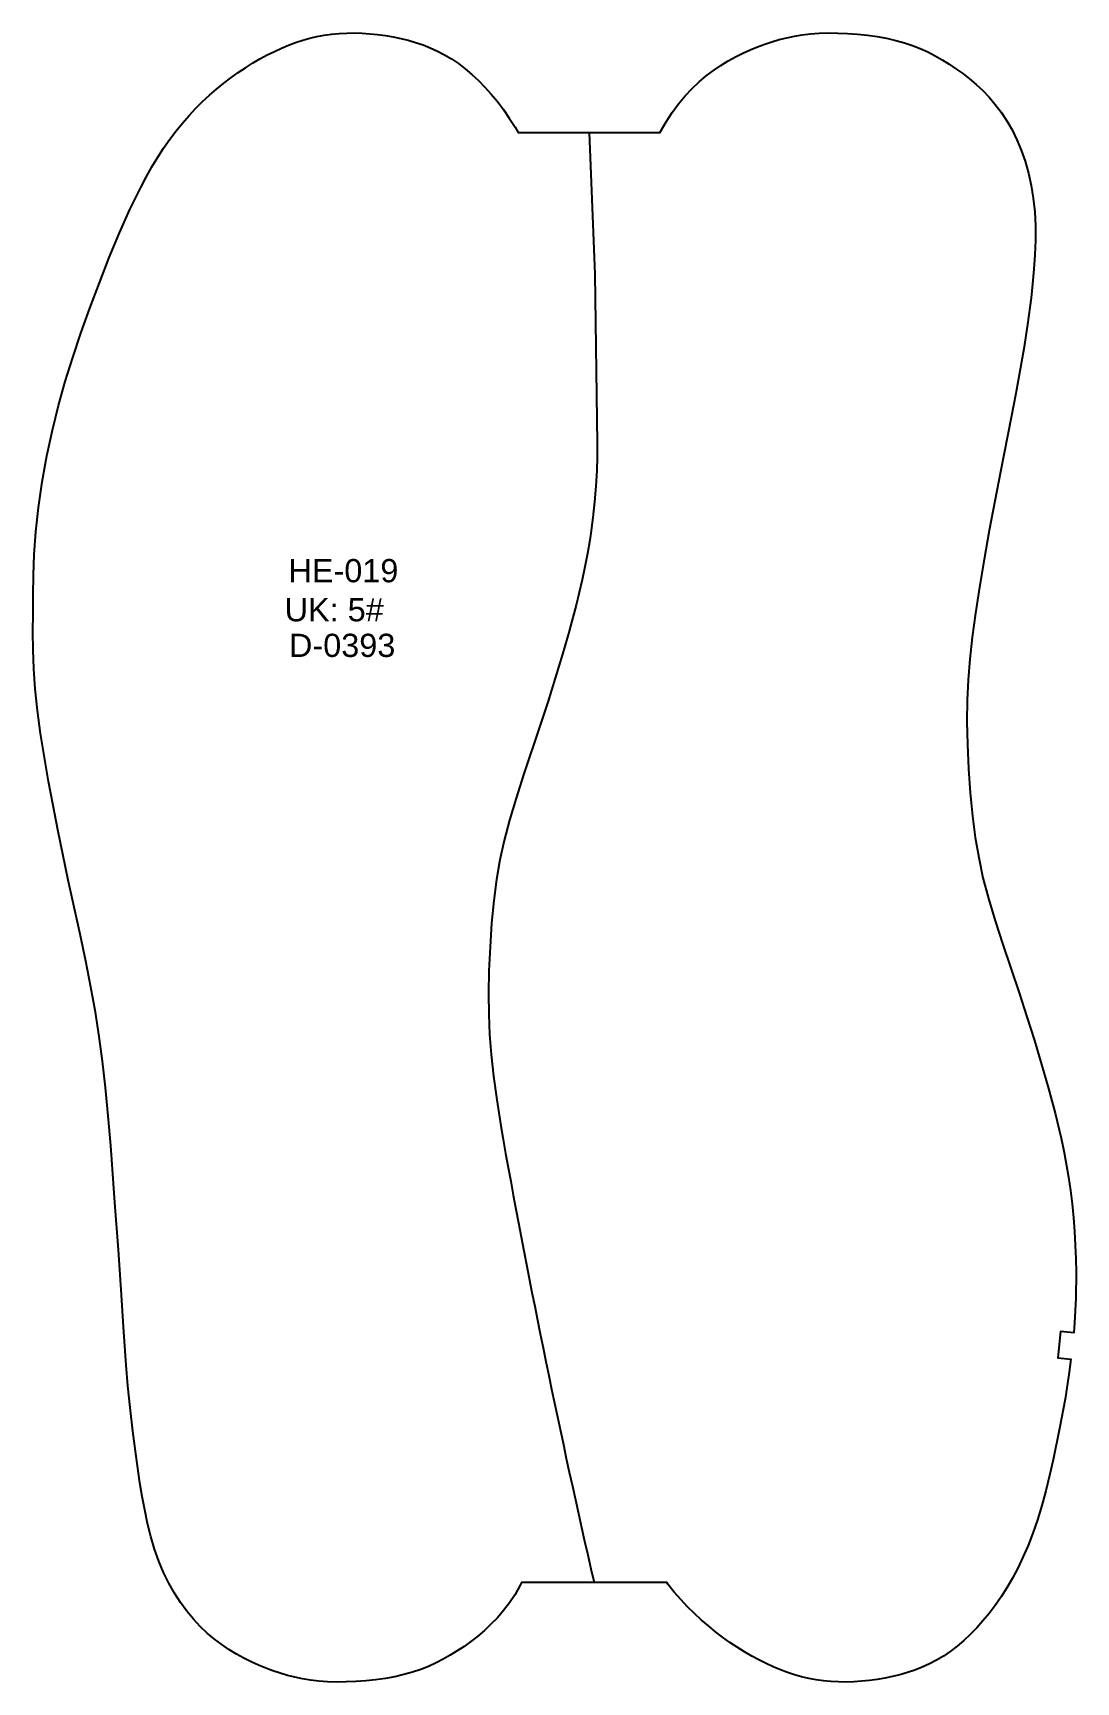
# Model space of a CAD drawing. Extents: x 0 to 4668, y 0 to 316.
# Drawn here: x 3514.6 to 3671.9, y 0 to 248.6 of the extents above; entities that cross this region are included whole.
import ezdxf

# ---------------------------------------------------------------- set-up
doc = ezdxf.new("R2010")
doc.units = 0
doc.layers.add('1', color=7, linetype='CONTINUOUS')
doc.layers.add('DEFAULT', color=7, linetype='CONTINUOUS')
doc.styles.add('ARIAL_REGULAR', font='arial.ttf')

msp = doc.modelspace()

# ---------------------------------------------------------------- texts
at = {"layer": '1', "color": 1, "style": 'ARIAL_REGULAR'}
for s, p in [('HE-019', (3553.12, 165.81)), ('UK: 5#', (3552.54, 159.92)), ('D-0393', (3553.2, 154.55))]:
    msp.add_text(s, height=3.5, dxfattribs=at).set_placement(p)

# ---------------------------------------------------------------- linework, layer by layer
at = {"layer": 'DEFAULT', "color": 5}
msp.add_lwpolyline([(3519.92, 120.88), (3518.33, 128.48), (3517.62, 132.13), (3516.94, 135.76), (3516.31, 139.4), (3515.74, 142.99), (3515.27, 146.47), (3514.92, 149.74), (3514.71, 152.77), (3514.62, 155.61), (3514.59, 158.36), (3514.6, 161.09), (3514.61, 163.91), (3514.65, 166.86), (3514.77, 170), (3515.02, 173.4), (3515.43, 177.07), (3516, 180.93), (3516.7, 184.85), (3517.52, 188.72), (3518.45, 192.45), (3519.47, 196.08), (3520.6, 199.7), (3521.83, 203.37), (3523.18, 207.14), (3524.61, 210.98), (3526.1, 214.78), (3527.65, 218.48), (3529.22, 222.01), (3530.85, 225.34), (3531.68, 226.91), (3532.53, 228.43), (3533.4, 229.89), (3534.3, 231.28), (3535.22, 232.6), (3536.17, 233.86), (3537.14, 235.05), (3538.13, 236.19), (3539.14, 237.27), (3540.17, 238.29), (3541.22, 239.26), (3542.28, 240.18), (3543.35, 241.06), (3544.43, 241.88), (3545.53, 242.66), (3546.62, 243.39), (3547.72, 244.08), (3548.82, 244.72), (3549.91, 245.31), (3550.99, 245.85), (3552.07, 246.34), (3553.14, 246.79), (3554.2, 247.18), (3555.27, 247.53), (3556.34, 247.83), (3557.42, 248.09), (3558.52, 248.29), (3559.63, 248.45), (3560.75, 248.55), (3561.9, 248.61), (3563.05, 248.63), (3564.22, 248.6), (3565.39, 248.52), (3566.56, 248.41), (3567.73, 248.25), (3568.89, 248.05), (3570.04, 247.81), (3571.17, 247.53), (3572.3, 247.21), (3573.41, 246.83), (3574.51, 246.39), (3575.6, 245.9), (3576.67, 245.34), (3577.72, 244.71), (3578.76, 244.01), (3579.78, 243.24), (3580.79, 242.39), (3581.77, 241.47), (3582.74, 240.48), (3583.69, 239.41), (3584.62, 238.28), (3585.53, 237.07), (3586.42, 235.79), (3587.28, 234.43), (3587.75, 233.63), (3609.17, 233.63), (3609.23, 233.75), (3610.08, 235.25), (3610.99, 236.65), (3611.95, 237.94), (3612.95, 239.14), (3613.98, 240.24), (3615.04, 241.25), (3616.12, 242.16), (3617.21, 242.99), (3618.31, 243.74), (3619.42, 244.41), (3620.53, 245.02), (3621.64, 245.57), (3622.75, 246.07), (3623.85, 246.52), (3624.94, 246.93), (3626.03, 247.3), (3627.13, 247.63), (3628.25, 247.91), (3629.41, 248.15), (3630.6, 248.34), (3631.85, 248.49), (3633.16, 248.58), (3634.54, 248.63), (3635.97, 248.62), (3637.44, 248.56), (3638.93, 248.45), (3640.42, 248.29), (3641.88, 248.08), (3643.31, 247.82), (3644.69, 247.51), (3645.99, 247.15), (3647.22, 246.73), (3648.4, 246.27), (3649.53, 245.76), (3650.62, 245.2), (3651.68, 244.59), (3652.73, 243.94), (3653.76, 243.24), (3654.79, 242.5), (3655.82, 241.71), (3656.83, 240.85), (3657.82, 239.93), (3658.78, 238.93), (3659.71, 237.85), (3660.6, 236.67), (3661.45, 235.4), (3662.24, 234.02), (3662.96, 232.54), (3663.62, 230.96), (3664.21, 229.28), (3664.71, 227.51), (3665.12, 225.65), (3665.44, 223.7), (3665.65, 221.67), (3665.75, 219.56), (3665.76, 217.4), (3665.68, 215.2), (3665.53, 213), (3665.33, 210.82), (3665.09, 208.69), (3664.55, 204.65), (3663.99, 201.01), (3663.42, 197.62), (3662.8, 194.25), (3662.11, 190.67), (3660.49, 182.47), (3658.79, 173.61), (3658.02, 169.26), (3657.33, 165.09), (3656.73, 161.15), (3656.24, 157.52), (3655.86, 154.22), (3655.61, 151.11), (3655.47, 148.03), (3655.43, 144.81), (3655.5, 141.33), (3655.67, 137.69), (3655.93, 134.06), (3656.26, 130.57), (3656.68, 127.35), (3657.2, 124.3), (3657.85, 121.27), (3658.68, 118.12), (3659.69, 114.76), (3660.83, 111.21), (3663.28, 103.91), (3664.47, 100.29), (3665.6, 96.7), (3666.69, 93.11), (3667.73, 89.48), (3668.71, 85.78), (3669.62, 82.01), (3670.03, 80.08), (3670.41, 78.13), (3670.75, 76.14), (3671.04, 74.13), (3671.29, 72.08), (3671.49, 70.01), (3671.65, 67.94), (3671.77, 65.86), (3671.84, 63.81), (3671.88, 61.77), (3671.84, 57.85), (3671.66, 54.13), (3671.53, 52.65), (3669.54, 52.86), (3669.11, 48.89), (3671.1, 48.67), (3670.85, 46.72), (3670.22, 42.66), (3669.41, 38.2), (3668.45, 33.5), (3667.9, 31.15), (3667.32, 28.84), (3666.71, 26.6), (3666.05, 24.47), (3665.36, 22.46), (3664.64, 20.59), (3663.88, 18.83), (3663.1, 17.18), (3662.28, 15.64), (3661.44, 14.2), (3660.58, 12.84), (3659.69, 11.56), (3658.78, 10.35), (3657.85, 9.21), (3656.9, 8.15), (3655.93, 7.16), (3654.95, 6.24), (3653.94, 5.39), (3652.92, 4.62), (3651.88, 3.92), (3650.83, 3.29), (3649.76, 2.73), (3648.67, 2.23), (3647.57, 1.8), (3646.46, 1.42), (3645.33, 1.09), (3644.19, 0.81), (3643.04, 0.58), (3641.88, 0.38), (3640.72, 0.22), (3639.55, 0.11), (3638.38, 0.03), (3637.21, 0), (3636.06, 0.01), (3634.91, 0.07), (3633.78, 0.18), (3632.67, 0.34), (3631.58, 0.54), (3630.5, 0.79), (3629.43, 1.09), (3628.36, 1.44), (3627.29, 1.84), (3626.23, 2.29), (3625.15, 2.78), (3624.07, 3.32), (3622.97, 3.91), (3621.88, 4.55), (3620.78, 5.23), (3619.68, 5.97), (3618.59, 6.74), (3617.51, 7.57), (3616.44, 8.45), (3615.37, 9.37), (3614.33, 10.34), (3613.3, 11.36), (3612.29, 12.44), (3611.3, 13.57), (3610.33, 14.77), (3610.15, 15), (3588.27, 15), (3588.08, 14.6), (3587.29, 13.22), (3586.44, 11.95), (3585.55, 10.78), (3584.62, 9.7), (3583.66, 8.7), (3582.67, 7.78), (3581.66, 6.92), (3580.63, 6.13), (3579.6, 5.38), (3578.57, 4.69), (3577.52, 4.03), (3576.46, 3.43), (3575.37, 2.87), (3574.24, 2.36), (3573.06, 1.89), (3571.83, 1.48), (3570.53, 1.12), (3569.16, 0.8), (3567.73, 0.54), (3566.26, 0.33), (3564.77, 0.17), (3563.28, 0.06), (3561.81, 0.01), (3560.38, 0), (3559, 0.04), (3557.69, 0.14), (3556.44, 0.28), (3555.25, 0.47), (3554.09, 0.71), (3552.97, 1), (3551.87, 1.32), (3550.78, 1.69), (3549.69, 2.1), (3548.59, 2.56), (3547.48, 3.05), (3546.37, 3.61), (3545.26, 4.22), (3544.15, 4.89), (3543.05, 5.64), (3541.96, 6.47), (3540.88, 7.38), (3539.82, 8.39), (3538.79, 9.49), (3537.79, 10.68), (3536.83, 11.98), (3535.92, 13.38), (3535.07, 14.88), (3534.28, 16.49), (3533.57, 18.2), (3532.93, 20.03), (3532.37, 21.94), (3531.88, 23.92), (3531.44, 25.94), (3531.05, 27.99), (3530.71, 30.04), (3530.13, 34.05), (3529.65, 37.83), (3529.24, 41.37), (3528.9, 44.68), (3528.63, 47.79), (3528.23, 53.54), (3527.9, 59.12), (3527.48, 65.15), (3526.95, 72.3), (3526.31, 80.88), (3525.95, 85.34), (3525.54, 89.62), (3525.1, 93.59), (3524.6, 97.32), (3524.02, 100.99), (3523.34, 104.74), (3522.55, 108.68), (3521.69, 112.76)], close=True, dxfattribs=at)
at = {"layer": 'DEFAULT', "color": 96}
msp.add_lwpolyline([(3598.46, 233.63), (3599.34, 212.25), (3599.69, 186.75), (3599.67, 184.71), (3599.61, 182.67), (3599.47, 180.3), (3599.27, 177.93), (3599.02, 175.56), (3598.71, 173.2), (3598.56, 172.17), (3598.22, 170.14), (3597.83, 168.15), (3597.41, 166.18), (3596.49, 162.35), (3595.5, 158.62), (3595.49, 158.6), (3594.45, 154.96), (3593.35, 151.34), (3592.21, 147.72), (3591.02, 144.09), (3588.57, 136.79), (3587.44, 133.28), (3586.45, 129.96), (3585.64, 126.89), (3585, 123.95), (3584.5, 120.98), (3584.09, 117.83), (3583.76, 114.41), (3583.51, 110.82), (3583.34, 107.23), (3583.28, 103.81), (3583.31, 100.65), (3583.45, 97.65), (3583.7, 94.6), (3584.06, 91.35), (3584.55, 87.76), (3585.14, 83.85), (3585.49, 81.78, 0.01235), (3599.21, 15)], format="xyb", dxfattribs=at)

msp.set_redraw_order([(e.dxf.handle, doc.entitydb.next_handle()) for e in msp.query("TEXT MTEXT ATTDEF DIMENSION ARC_DIMENSION")])  # texts and dimensions are drawn at this point

doc.saveas('drawing.dxf')
